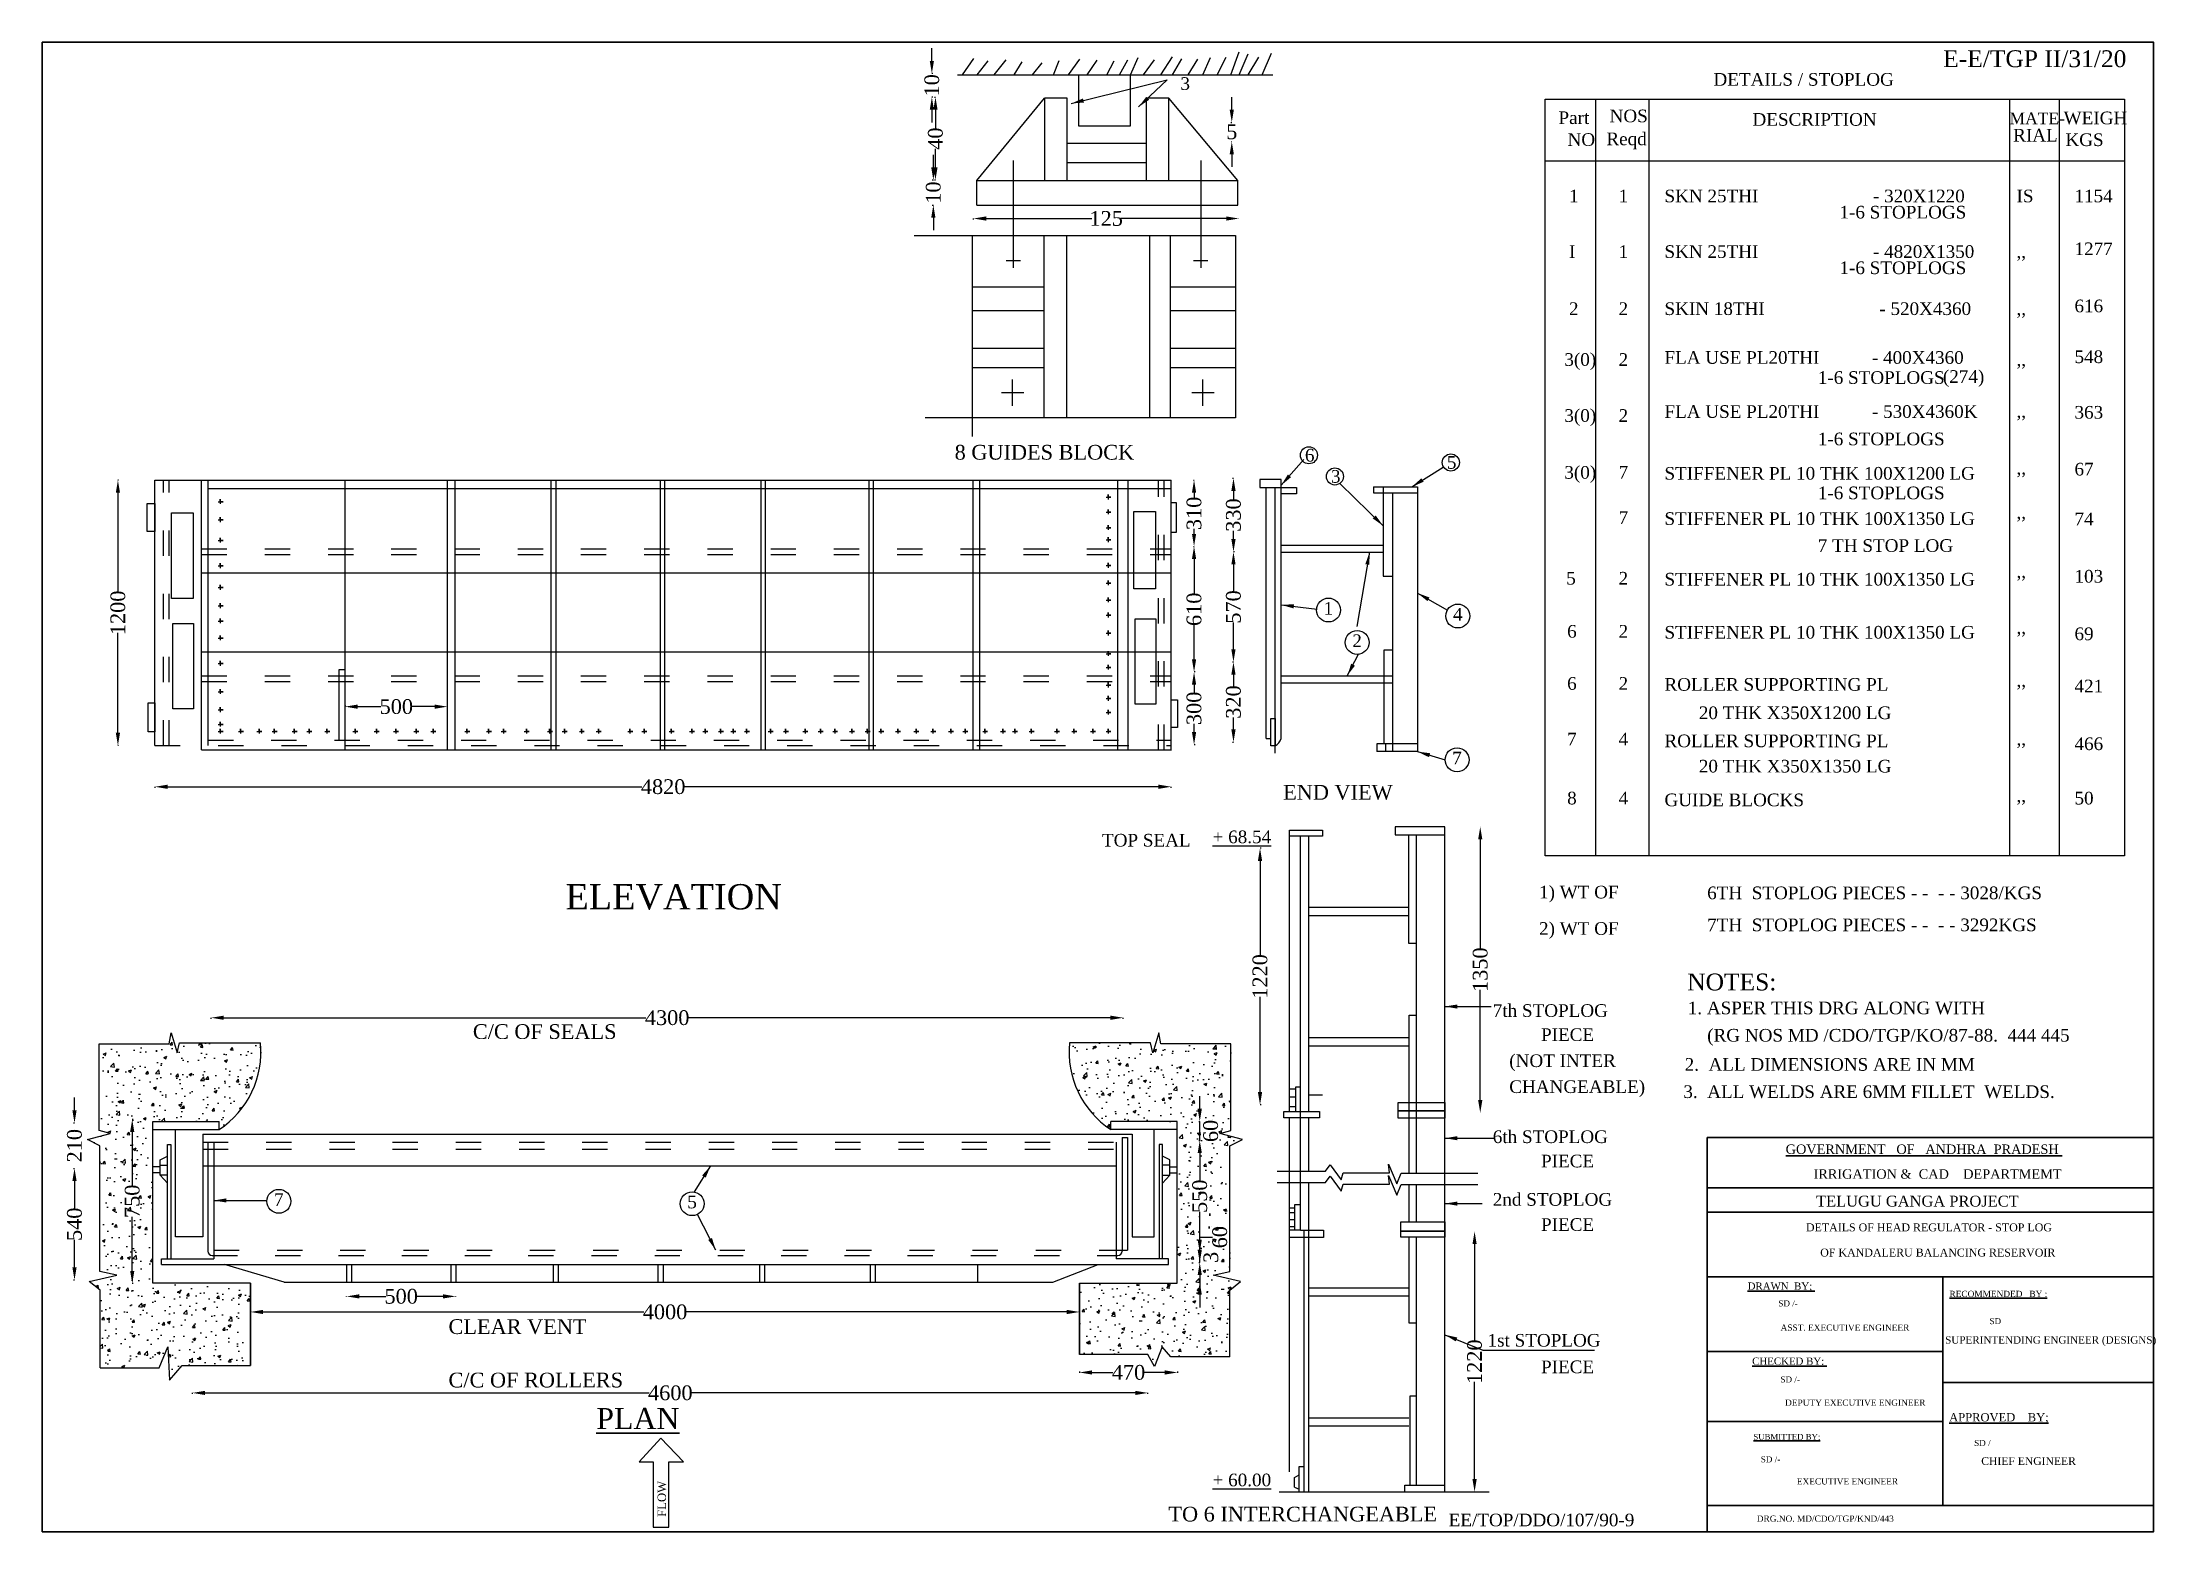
# Model space of a CAD drawing. Header units: millimetres. Extents: x 3600 to 13628, y 133 to 7200.
import ezdxf

# ---------------------------------------------------------------- set-up
doc = ezdxf.new("R2010")
doc.units = ezdxf.units.MM
doc.header["$MEASUREMENT"] = 0
doc.linetypes.add('ACAD_ISO03W100', pattern=[30, 12, -18])
for name, color, linetype in [('DIM', 5, 'Continuous'), ('DO LINE', 3, 'Continuous'), ('DWG.LINE', 10, 'Continuous'), ('HATCH', 2, 'Continuous'), ('RAILING', 4, 'Continuous'), ('TEXT', 7, 'Continuous')]:
    doc.layers.add(name, color=color, linetype=linetype)
doc.layers.add('TITLE', color=7, linetype='Continuous', lineweight=30)
doc.styles.get("Standard").update_dxf_attribs({"font": 'times.ttf', "height": 70})
doc.dimstyles.get("Standard").update_dxf_attribs({"dimtxt": 70, "dimasz": 60, "dimexe": 0.18, "dimexo": 0.0625, "dimgap": 0.09, "dimtad": 0, "dimtih": 1, "dimtoh": 1, "dimdec": 0, "dimzin": 0, "dimdsep": 46, "dimtxsty": 'Standard', "dimcen": 300, "dimclrd": 5, "dimclre": 5, "dimclrt": 4, "dimadec": 0, "dimazin": 0, "dimtfac": 1, "dimtdec": 0, "dimtofl": 0, "dimtmove": 0, "dimatfit": 3, "dimfxl": 0, "dimtolj": 1, "dimtzin": 0, "dimarcsym": 0})

msp = doc.modelspace()

# ---------------------------------------------------------------- texts
at = {"layer": 'TEXT', "ltscale": 0.2}
for s, height, p in [('E-E/TGP II/31/20', 80, (12619.5, 7082.2)), ('3', 60, (9000.4, 6974.4)), ('DETAILS / STOPLOG', 60, (11529.4, 6994.2)), ('Part', 60, (10794.2, 6812.5)), ('NOS', 60, (11036.6, 6820.8)), ('DESCRIPTION', 60, (11714.6, 6804.3)), ('MATE-', 55, (12934.2, 6811.7)), ('WEIGH', 60, (13190.8, 6811.3)), ('NO', 60, (10837.1, 6708.7)), ('Reqd', 60, (11021.4, 6712)), ('RIAL', 60, (12951.3, 6729.3)), ('KGS', 60, (13199.4, 6707.9)), ('1', 60, (10844, 6441)), ('1', 60, (11079.4, 6441)), ('SKN 25THI                        - 320X1220', 60, (11297, 6441)), ('1-6 STOPLOGS', 60, (12127.3, 6364.2)), ('IS', 60, (12967.4, 6441)), ('1154', 60, (13242.5, 6441)), ('I', 60, (10844, 6177.2)), ('1', 60, (11079.4, 6177.2)), ('SKN 25THI                        - 4820X1350', 60, (11297, 6177.2)), ('1277', 60, (13242.5, 6190.2)), ('1-6 STOPLOGS', 60, (12127.3, 6100.4)), (',,', 60, (12967.4, 6177.2)), ('2', 60, (10844, 5906.3)), ('2', 60, (11079.4, 5906.3)), ('SKIN 18THI                        - 520X4360', 60, (11297, 5906.3)), ('616', 60, (13242.5, 5919.4)), (',,', 60, (12967.4, 5906.3)), ('3(0)', 60, (10822, 5665.1)), ('2', 60, (11079.4, 5665.1)), ('FLA USE PL20THI           - 400X4360', 60, (11297, 5674.7)), ('548', 60, (13242.5, 5678.2)), ('1-6 STOPLOGS', 60, (12024.6, 5579.6)), ('(274)', 60, (12618.1, 5584.4)), (',,', 60, (12967.4, 5665.1)), ('3(0)', 60, (10822, 5399.4)), ('2', 60, (11079.4, 5399.4)), ('FLA USE PL20THI           - 530X4360K', 60, (11297, 5418.2)), (',,', 60, (12967.4, 5419.9)), ('363', 60, (13242.5, 5414.7)), ('1-6 STOPLOGS', 60, (12024.6, 5288.3)), ('8 GUIDES BLOCK', 70, (7929, 5220)), ('6', 60, (9591.2, 5211.1)), ('5', 60, (10264.5, 5176.8)), ('3', 60, (9714.4, 5110.6)), ('3(0)', 60, (10822, 5129.6)), ('7', 60, (11079.4, 5129.6)), ('STIFFENER PL 10 THK 100X1200 LG', 60, (11297, 5125.1)), (',,', 60, (12967.4, 5150.1)), ('67', 60, (13242.5, 5144.9)), ('1-6 STOPLOGS', 60, (12024.6, 5032.3)), ('7', 60, (11079.4, 4915)), ('STIFFENER PL 10 THK 100X1350 LG', 60, (11297, 4910.4)), (',,', 60, (12967.4, 4940)), ('74', 60, (13242.5, 4908.7)), ('7 TH STOP LOG', 60, (12024.6, 4782.5)), ('5', 60, (10831, 4627.3)), ('2', 60, (11079.4, 4627.3)), ('STIFFENER PL 10 THK 100X1350 LG', 60, (11297, 4622.8)), (',,', 60, (12967.4, 4659.6)), ('103', 60, (13242.5, 4636.7)), ('1', 60, (9679.8, 4484.6)), ('4', 60, (10293.4, 4456.2)), ('6', 60, (10835.2, 4375.5)), ('2', 60, (11079.4, 4375.5)), ('STIFFENER PL 10 THK 100X1350 LG', 60, (11297, 4370.9)), ('69', 60, (13242.5, 4363.7)), ('2', 60, (9816, 4330.8)), (',,', 60, (12967.4, 4394)), ('6', 60, (10835.2, 4128.2)), ('2', 60, (11079.4, 4128.2)), ('ROLLER SUPPORTING PL', 60, (11297, 4123.6)), (',,', 60, (12967.4, 4142.7)), ('421', 60, (13242.5, 4115.8)), ('20 THK X350X1200 LG', 60, (11460.1, 3989)), ('7', 60, (10835.2, 3864.3)), ('4', 60, (11079.4, 3864.3)), ('ROLLER SUPPORTING PL ', 60, (11297, 3855.7)), ('7', 60, (10290, 3774.1)), (',,', 60, (12967.4, 3865.3)), ('466', 60, (13242.5, 3842.1)), ('20 THK X350X1350 LG', 60, (11460.1, 3735.7)), ('END VIEW', 70, (9487.8, 3606.6)), ('8', 60, (10835.2, 3584.2)), ('4', 60, (11079.4, 3584.2)), ('GUIDE BLOCKS', 60, (11297, 3575.7)), ('50', 60, (13242.5, 3584)), (',,', 60, (12967.4, 3596.2)), ('TOP SEAL', 60, (8628.2, 3384.4)), ('%%U+ 68.54', 60, (9153.1, 3400.3)), ('1) WT OF', 60, (10701.8, 3138.2)), ('6TH  STOPLOG PIECES - -  - - 3028/KGS', 60, (11499.7, 3134.6)), ('2) WT OF', 60, (10701.8, 2965.5)), ('7TH  STOPLOG PIECES - -  - - 3292KGS', 60, (11499.7, 2982.7)), ('NOTES:', 80, (11405, 2701.7)), ('7th STOPLOG', 60, (10482.4, 2576.2)), ('1. ASPER THIS DRG ALONG WITH', 60, (11407.5, 2588.6)), ('C/C OF SEALS ', 70, (5643.2, 2471.5)), ('PIECE', 60, (10711.3, 2461.9)), ('(RG NOS MD /CDO/TGP/KO/87-88.  444 445', 60, (11499.7, 2458.9)), ('(NOT INTER', 60, (10560.6, 2338.2)), ('2.  ALL DIMENSIONS ARE IN MM', 60, (11392.8, 2320.5)), ('CHANGEABLE)', 60, (10560.6, 2215)), ('3.  ALL WELDS ARE 6MM FILLET  WELDS.', 60, (11386.6, 2191.3)), ('6th STOPLOG', 60, (10482.4, 1977.6)), ('PIECE', 60, (10711.3, 1862.2)), ('7', 60, (4699.8, 1679.2)), ('5', 60, (6660.6, 1667.8)), ('2nd STOPLOG', 60, (10482.4, 1680.1)), ('PIECE', 60, (10711.3, 1560.9)), ('CLEAR VENT', 70, (5527.5, 1071.6)), ('1st STOPLOG', 60, (10457.6, 1011.7)), ('PIECE', 60, (10711.3, 885.7)), ('C/C OF ROLLERS ', 70, (5527.5, 818)), ('%%U+ 60.00', 60, (9153.1, 349)), ('TO 6 INTERCHANGEABLE', 70, (8943.4, 182)), ('EE/TOP/DDO/107/90-9', 60, (10273, 159.1))]:
    msp.add_text(s, height=height, dxfattribs=at).set_placement(p)
msp.add_text('FLOW', height=40, rotation=90, dxfattribs=at).set_placement((6559.4, 203.7))
at = {"layer": 'TITLE', "ltscale": 0.2}
for s, height, p in [('ELEVATION', 120, (6082.3, 3086.2)), ('%%UPLAN', 100, (6228.7, 620.5))]:
    msp.add_text(s, height=height, dxfattribs=at).set_placement(p)
at = {"layer": 'TITLE', "lineweight": 30}
for s, height, p in [('%%UGOVERNMENT   OF   ANDHRA  PRADESH ', 44.877, (11872.1, 1925.9)), ('IRRIGATION &  CAD    DEPARTMEMT ', 44.877, (12004.5, 1808.2)), ('TELUGU GANGA PROJECT', 51.625, (12016.2, 1676.1)), ('DETAILS OF HEAD REGULATOR - STOP LOG', 37.5, (11968.1, 1558.7)), ('OF KANDALERU BALANCING RESERVOIR', 37.5, (12036, 1439.1)), ('%%UDRAWN  BY; ', 34.089, (11691.7, 1281.8)), ('SD /-', 28.56, (11837.4, 1202.4)), ('%%URECOMMENDED   BY :', 29.254, (12649.4, 1247.4)), ('ASST. EXECUTIVE ENGINEER', 29.295, (11848, 1087.3)), ('SD ', 28.56, (12839.2, 1118.3)), ('SUPERINTENDING ENGINEER (DESIGNS)', 34.905, (12628.6, 1026)), ('%%UCHECKED BY: ', 34.089, (11713.1, 925.7)), ('SD /-', 28.56, (11847.3, 841.8)), ('DEPUTY EXECUTIVE ENGINEER', 29.295, (11869.4, 731.1)), ('%%UAPPROVED    BY;', 39.333, (12647.8, 656.8)), ('%%USUBMITTED BY;', 27.533, (11718.7, 569.9)), ('SD /', 28.56, (12766.4, 539.9)), ('SD /-', 28.56, (11753.9, 462.6)), ('CHIEF ENGINEER', 36.521, (12800.1, 450.4)), ('EXECUTIVE ENGINEER', 29.295, (11925, 357.6)), ('DRG.NO. MD/CDO/TGP/KND/443', 29.295, (11735.1, 180.9))]:
    msp.add_text(s, height=height, dxfattribs=at).set_placement(p)

# ---------------------------------------------------------------- blocks, each defined once
blk = doc.blocks.new('*D2')
at = {"layer": 'Defpoints', "color": 0, "ltscale": 0.2}
for p in [(3959, 5123), (3962, 5123), (3962, 3864)]:
    blk.add_point(p, dxfattribs=at)
at = {"layer": 'DIM', "color": 5, "lineweight": -2, "ltscale": 0.2}
for p, q in [((3962, 5123), (3959, 5123)), ((3959, 5063), (3959, 4589)), ((3959, 3924), (3959, 4398)), ((3962, 3864), (3959, 3864))]:
    blk.add_line(p, q, dxfattribs=at)
at = {"layer": 'DIM', "color": 5, "ltscale": 0.2}
for points in [[(3949, 5063), (3969, 5063), (3959, 5123)], [(3949, 3924), (3969, 3924), (3959, 3864)]]:
    blk.add_solid(points, dxfattribs=at)
at = {"layer": 'DIM', "color": 4, "ltscale": 0.2, "insert": (3959, 4493), "char_height": 70, "attachment_point": 5, "rotation": 90}
blk.add_mtext('\\A1;1200', dxfattribs=at)
blk = doc.blocks.new('*D3')
at = {"layer": 'Defpoints', "color": 0, "ltscale": 0.2}
for p in [(5037, 4057), (5522, 4057), (5522, 4048)]:
    blk.add_point(p, dxfattribs=at)
at = {"layer": 'DIM', "color": 5, "lineweight": -2, "ltscale": 0.2}
for p, q in [((5037, 4053), (5037, 4048)), ((5097, 4048), (5206, 4048)), ((5462, 4048), (5353, 4048)), ((5522, 4053), (5522, 4048))]:
    blk.add_line(p, q, dxfattribs=at)
at = {"layer": 'DIM', "color": 5, "ltscale": 0.2}
for points in [[(5097, 4058), (5097, 4038), (5037, 4048)], [(5462, 4058), (5462, 4038), (5522, 4048)]]:
    blk.add_solid(points, dxfattribs=at)
at = {"layer": 'DIM', "color": 4, "ltscale": 0.2, "insert": (5280, 4048), "char_height": 70, "attachment_point": 5}
blk.add_mtext('\\A1;500', dxfattribs=at)
blk = doc.blocks.new('*D4')
at = {"layer": 'Defpoints', "color": 0, "ltscale": 0.2}
for p in [(4135, 3658), (8956, 3668), (8956, 3658)]:
    blk.add_point(p, dxfattribs=at)
at = {"layer": 'DIM', "color": 5, "lineweight": -2, "ltscale": 0.2}
for p, q in [((4135, 3663), (4135, 3668)), ((4195, 3668), (6445, 3668)), ((8896, 3668), (6647, 3668)), ((8956, 3663), (8956, 3668))]:
    blk.add_line(p, q, dxfattribs=at)
at = {"layer": 'DIM', "color": 5, "ltscale": 0.2}
for points in [[(4195, 3678), (4195, 3658), (4135, 3668)], [(8896, 3678), (8896, 3658), (8956, 3668)]]:
    blk.add_solid(points, dxfattribs=at)
at = {"layer": 'DIM', "color": 4, "ltscale": 0.2, "insert": (6546, 3668), "char_height": 70, "attachment_point": 5}
blk.add_mtext('\\A1;4820', dxfattribs=at)
blk = doc.blocks.new('*D5')
at = {"layer": 'Defpoints', "color": 0, "ltscale": 0.2}
for p in [(9062, 5123), (9062, 4808), (9065, 4808)]:
    blk.add_point(p, dxfattribs=at)
at = {"layer": 'DIM', "color": 5, "lineweight": -2, "ltscale": 0.2}
for p, q in [((9062, 5123), (9065, 5123)), ((9065, 5063), (9065, 5039)), ((9065, 4868), (9065, 4892)), ((9062, 4808), (9065, 4808))]:
    blk.add_line(p, q, dxfattribs=at)
at = {"layer": 'DIM', "color": 5, "ltscale": 0.2}
for points in [[(9055, 5063), (9075, 5063), (9065, 5123)], [(9055, 4868), (9075, 4868), (9065, 4808)]]:
    blk.add_solid(points, dxfattribs=at)
at = {"layer": 'DIM', "color": 4, "ltscale": 0.2, "insert": (9065, 4965), "char_height": 70, "attachment_point": 5, "rotation": 90}
blk.add_mtext('\\A1;310', dxfattribs=at)
blk = doc.blocks.new('*D6')
at = {"layer": 'Defpoints', "color": 0, "ltscale": 0.2}
for p in [(9062, 4808), (9065, 4213), (9084, 4213)]:
    blk.add_point(p, dxfattribs=at)
at = {"layer": 'DIM', "color": 5, "lineweight": -2, "ltscale": 0.2}
for p, q in [((9062, 4808), (9065, 4808)), ((9065, 4748), (9065, 4584)), ((9065, 4273), (9065, 4437)), ((9070, 4213), (9065, 4213))]:
    blk.add_line(p, q, dxfattribs=at)
at = {"layer": 'DIM', "color": 5, "ltscale": 0.2}
for points in [[(9055, 4748), (9075, 4748), (9065, 4808)], [(9055, 4273), (9075, 4273), (9065, 4213)]]:
    blk.add_solid(points, dxfattribs=at)
at = {"layer": 'DIM', "color": 4, "ltscale": 0.2, "insert": (9065, 4510), "char_height": 70, "attachment_point": 5, "rotation": 90}
blk.add_mtext('\\A1;610', dxfattribs=at)
blk = doc.blocks.new('*D7')
at = {"layer": 'Defpoints', "color": 0, "ltscale": 0.2}
for p in [(9084, 4213), (9065, 3867), (9089, 3867)]:
    blk.add_point(p, dxfattribs=at)
at = {"layer": 'DIM', "color": 5, "lineweight": -2, "ltscale": 0.2}
for p, q in [((9070, 4213), (9065, 4213)), ((9065, 4153), (9065, 4114)), ((9065, 3927), (9065, 3967)), ((9070, 3867), (9065, 3867))]:
    blk.add_line(p, q, dxfattribs=at)
at = {"layer": 'DIM', "color": 5, "ltscale": 0.2}
for points in [[(9055, 4153), (9075, 4153), (9065, 4213)], [(9055, 3927), (9075, 3927), (9065, 3867)]]:
    blk.add_solid(points, dxfattribs=at)
at = {"layer": 'DIM', "color": 4, "ltscale": 0.2, "insert": (9065, 4040), "char_height": 70, "attachment_point": 5, "rotation": 90}
blk.add_mtext('\\A1;300', dxfattribs=at)
blk = doc.blocks.new('*D8')
at = {"layer": 'Defpoints', "color": 0, "ltscale": 0.2}
for p in [(9243, 4260), (9252, 4260), (9243, 3880)]:
    blk.add_point(p, dxfattribs=at)
at = {"layer": 'DIM', "color": 5, "lineweight": -2, "ltscale": 0.2}
for p, q in [((9247, 4260), (9252, 4260)), ((9252, 4200), (9252, 4144)), ((9252, 3940), (9252, 3996)), ((9247, 3880), (9252, 3880))]:
    blk.add_line(p, q, dxfattribs=at)
at = {"layer": 'DIM', "color": 5, "ltscale": 0.2}
for points in [[(9242, 4200), (9262, 4200), (9252, 4260)], [(9242, 3940), (9262, 3940), (9252, 3880)]]:
    blk.add_solid(points, dxfattribs=at)
at = {"layer": 'DIM', "color": 4, "ltscale": 0.2, "insert": (9252, 4070), "char_height": 70, "attachment_point": 5, "rotation": 90}
blk.add_mtext('\\A1;320', dxfattribs=at)
blk = doc.blocks.new('*D9')
at = {"layer": 'Defpoints', "color": 0, "ltscale": 0.2}
for p in [(9252, 4783), (9258, 4783), (9243, 4260)]:
    blk.add_point(p, dxfattribs=at)
at = {"layer": 'DIM', "color": 5, "lineweight": -2, "ltscale": 0.2}
for p, q in [((9257, 4783), (9252, 4783)), ((9252, 4723), (9252, 4595)), ((9252, 4320), (9252, 4448)), ((9247, 4260), (9252, 4260))]:
    blk.add_line(p, q, dxfattribs=at)
at = {"layer": 'DIM', "color": 5, "ltscale": 0.2}
for points in [[(9242, 4723), (9262, 4723), (9252, 4783)], [(9242, 4320), (9262, 4320), (9252, 4260)]]:
    blk.add_solid(points, dxfattribs=at)
at = {"layer": 'DIM', "color": 4, "ltscale": 0.2, "insert": (9252, 4521), "char_height": 70, "attachment_point": 5, "rotation": 90}
blk.add_mtext('\\A1;570', dxfattribs=at)
blk = doc.blocks.new('*D10')
at = {"layer": 'Defpoints', "color": 0, "ltscale": 0.2}
for p in [(9234, 5132), (9252, 5132), (9258, 4783)]:
    blk.add_point(p, dxfattribs=at)
at = {"layer": 'DIM', "color": 5, "lineweight": -2, "ltscale": 0.2}
for p, q in [((9247, 5132), (9252, 5132)), ((9252, 5072), (9252, 5031)), ((9252, 4843), (9252, 4883)), ((9257, 4783), (9252, 4783))]:
    blk.add_line(p, q, dxfattribs=at)
at = {"layer": 'DIM', "color": 5, "ltscale": 0.2}
for points in [[(9242, 5072), (9262, 5072), (9252, 5132)], [(9242, 4843), (9262, 4843), (9252, 4783)]]:
    blk.add_solid(points, dxfattribs=at)
at = {"layer": 'DIM', "color": 4, "ltscale": 0.2, "insert": (9252, 4957), "char_height": 70, "attachment_point": 5, "rotation": 90}
blk.add_mtext('\\A1;330', dxfattribs=at)
blk = doc.blocks.new('*D11')
at = {"layer": 'Defpoints', "color": 0, "ltscale": 0.2}
for p in [(7821, 6547), (7828, 6547), (7821, 6428)]:
    blk.add_point(p, dxfattribs=at)
at = {"layer": 'DIM', "color": 5, "lineweight": -2, "ltscale": 0.2}
for p, q in [((7828, 6607), (7828, 6667)), ((7823, 6547), (7828, 6547)), ((7823, 6428), (7828, 6428)), ((7828, 6368), (7828, 6308))]:
    blk.add_line(p, q, dxfattribs=at)
at = {"layer": 'DIM', "color": 5, "ltscale": 0.2}
for points in [[(7818, 6607), (7838, 6607), (7828, 6547)], [(7818, 6368), (7838, 6368), (7828, 6428)]]:
    blk.add_solid(points, dxfattribs=at)
at = {"layer": 'DIM', "color": 4, "ltscale": 0.2, "insert": (7828, 6487), "char_height": 70, "attachment_point": 5, "rotation": 90}
blk.add_mtext('\\A1;10', dxfattribs=at)
blk = doc.blocks.new('*D12')
at = {"layer": 'Defpoints', "color": 0, "ltscale": 0.2}
for p in [(7828, 6940), (7838, 6940), (7828, 6547)]:
    blk.add_point(p, dxfattribs=at)
at = {"layer": 'DIM', "color": 5, "lineweight": -2, "ltscale": 0.2}
for p, q in [((7833, 6940), (7838, 6940)), ((7838, 6880), (7838, 6792)), ((7838, 6607), (7838, 6694)), ((7833, 6547), (7838, 6547))]:
    blk.add_line(p, q, dxfattribs=at)
at = {"layer": 'DIM', "color": 5, "ltscale": 0.2}
for points in [[(7828, 6880), (7848, 6880), (7838, 6940)], [(7828, 6607), (7848, 6607), (7838, 6547)]]:
    blk.add_solid(points, dxfattribs=at)
at = {"layer": 'DIM', "color": 4, "ltscale": 0.2, "insert": (7838, 6743), "char_height": 70, "attachment_point": 5, "rotation": 90}
blk.add_mtext('\\A1;40', dxfattribs=at)
blk = doc.blocks.new('*D13')
at = {"layer": 'Defpoints', "color": 0, "ltscale": 0.2}
for p in [(7821, 7052), (7838, 7052), (7838, 6940)]:
    blk.add_point(p, dxfattribs=at)
at = {"layer": 'DIM', "color": 5, "lineweight": -2, "ltscale": 0.2}
for p, q in [((7821, 7112), (7821, 7172)), ((7826, 7052), (7821, 7052)), ((7826, 6940), (7821, 6940)), ((7821, 6880), (7821, 6820))]:
    blk.add_line(p, q, dxfattribs=at)
at = {"layer": 'DIM', "color": 5, "ltscale": 0.2}
for points in [[(7811, 7112), (7831, 7112), (7821, 7052)], [(7811, 6880), (7831, 6880), (7821, 6940)]]:
    blk.add_solid(points, dxfattribs=at)
at = {"layer": 'DIM', "color": 4, "ltscale": 0.2, "insert": (7821, 6996), "char_height": 70, "attachment_point": 5, "rotation": 90}
blk.add_mtext('\\A1;10', dxfattribs=at)
blk = doc.blocks.new('*D14')
at = {"layer": 'Defpoints', "color": 0, "ltscale": 0.2}
for p in [(9239, 6820), (9244, 6820), (9243, 6729)]:
    blk.add_point(p, dxfattribs=at)
at = {"layer": 'DIM', "color": 5, "lineweight": -2, "ltscale": 0.2}
for p, q in [((9244, 6880), (9244, 6940)), ((9239, 6820), (9245, 6820)), ((9243, 6729), (9245, 6729)), ((9244, 6669), (9244, 6609))]:
    blk.add_line(p, q, dxfattribs=at)
at = {"layer": 'DIM', "color": 5, "ltscale": 0.2}
for points in [[(9234, 6880), (9254, 6880), (9244, 6820)], [(9234, 6669), (9254, 6669), (9244, 6729)]]:
    blk.add_solid(points, dxfattribs=at)
at = {"layer": 'DIM', "color": 4, "ltscale": 0.2, "insert": (9244, 6775), "char_height": 70, "attachment_point": 5}
blk.add_mtext('\\A1;5', dxfattribs=at)
blk = doc.blocks.new('*D15')
at = {"layer": 'Defpoints', "color": 0, "ltscale": 0.2}
for p in [(8019, 6350), (9278, 6364), (9278, 6364)]:
    blk.add_point(p, dxfattribs=at)
at = {"layer": 'DIM', "color": 5, "lineweight": -2, "ltscale": 0.2}
for p, q in [((8019, 6359), (8019, 6364)), ((8079, 6364), (8580, 6364)), ((9218, 6364), (8717, 6364)), ((9278, 6364), (9278, 6364))]:
    blk.add_line(p, q, dxfattribs=at)
at = {"layer": 'DIM', "color": 5, "ltscale": 0.2}
for points in [[(8079, 6374), (8079, 6354), (8019, 6364)], [(9218, 6374), (9218, 6354), (9278, 6364)]]:
    blk.add_solid(points, dxfattribs=at)
at = {"layer": 'DIM', "color": 4, "ltscale": 0.2, "insert": (8648, 6364), "char_height": 70, "attachment_point": 5}
blk.add_mtext('\\A1;125', dxfattribs=at)
blk = doc.blocks.new('*D16')
at = {"layer": 'Defpoints', "color": 0, "ltscale": 0.2}
for p in [(4401, 2553), (8728, 2572), (8728, 2553)]:
    blk.add_point(p, dxfattribs=at)
at = {"layer": 'DIM', "color": 5, "lineweight": -2, "ltscale": 0.2}
for p, q in [((4401, 2567), (4401, 2572)), ((4461, 2572), (6464, 2572)), ((8668, 2572), (6665, 2572)), ((8728, 2567), (8728, 2572))]:
    blk.add_line(p, q, dxfattribs=at)
at = {"layer": 'DIM', "color": 5, "ltscale": 0.2}
for points in [[(4461, 2582), (4461, 2562), (4401, 2572)], [(8668, 2582), (8668, 2562), (8728, 2572)]]:
    blk.add_solid(points, dxfattribs=at)
at = {"layer": 'DIM', "color": 4, "ltscale": 0.2, "insert": (6565, 2572), "char_height": 70, "attachment_point": 5}
blk.add_mtext('\\A1;4300', dxfattribs=at)
blk = doc.blocks.new('*D17')
at = {"layer": 'Defpoints', "color": 0, "ltscale": 0.2}
for p in [(3743, 1857), (3753, 1857), (3743, 1328)]:
    blk.add_point(p, dxfattribs=at)
at = {"layer": 'DIM', "color": 5, "lineweight": -2, "ltscale": 0.2}
for p, q in [((3748, 1857), (3753, 1857)), ((3753, 1797), (3753, 1666)), ((3753, 1388), (3753, 1519)), ((3748, 1328), (3753, 1328))]:
    blk.add_line(p, q, dxfattribs=at)
at = {"layer": 'DIM', "color": 5, "ltscale": 0.2}
for points in [[(3743, 1797), (3763, 1797), (3753, 1857)], [(3743, 1388), (3763, 1388), (3753, 1328)]]:
    blk.add_solid(points, dxfattribs=at)
at = {"layer": 'DIM', "color": 4, "ltscale": 0.2, "insert": (3753, 1592), "char_height": 70, "attachment_point": 5, "rotation": 90}
blk.add_mtext('\\A1;540', dxfattribs=at)
blk = doc.blocks.new('*D18')
at = {"layer": 'Defpoints', "color": 0, "ltscale": 0.2}
for p in [(3749, 2073), (3753, 2073), (3743, 1857)]:
    blk.add_point(p, dxfattribs=at)
at = {"layer": 'DIM', "color": 5, "lineweight": -2, "ltscale": 0.2}
for p, q in [((3753, 2133), (3753, 2193)), ((3749, 2073), (3753, 2073)), ((3748, 1857), (3753, 1857)), ((3753, 1797), (3753, 1737))]:
    blk.add_line(p, q, dxfattribs=at)
at = {"layer": 'DIM', "color": 5, "ltscale": 0.2}
for points in [[(3743, 2133), (3763, 2133), (3753, 2073)], [(3743, 1797), (3763, 1797), (3753, 1857)]]:
    blk.add_solid(points, dxfattribs=at)
at = {"layer": 'DIM', "color": 4, "ltscale": 0.2, "insert": (3753, 1965), "char_height": 70, "attachment_point": 5, "rotation": 90}
blk.add_mtext('\\A1;210', dxfattribs=at)
blk = doc.blocks.new('*D19')
at = {"layer": 'Defpoints', "color": 0, "ltscale": 0.2}
for p in [(4027, 2090), (4065, 2090), (4065, 1311)]:
    blk.add_point(p, dxfattribs=at)
at = {"layer": 'DIM', "color": 5, "lineweight": -2, "ltscale": 0.2}
for p, q in [((4032, 2090), (4027, 2090)), ((4027, 2030), (4027, 1774)), ((4027, 1371), (4027, 1627)), ((4032, 1311), (4027, 1311))]:
    blk.add_line(p, q, dxfattribs=at)
at = {"layer": 'DIM', "color": 5, "ltscale": 0.2}
for points in [[(4017, 2030), (4037, 2030), (4027, 2090)], [(4017, 1371), (4037, 1371), (4027, 1311)]]:
    blk.add_solid(points, dxfattribs=at)
at = {"layer": 'DIM', "color": 4, "ltscale": 0.2, "insert": (4027, 1701), "char_height": 70, "attachment_point": 5, "rotation": 90}
blk.add_mtext('\\A1;750', dxfattribs=at)
blk = doc.blocks.new('*D20')
at = {"layer": 'Defpoints', "color": 0, "ltscale": 0.2}
for p in [(5044, 1247), (5562, 1250), (5562, 1247)]:
    blk.add_point(p, dxfattribs=at)
at = {"layer": 'DIM', "color": 5, "lineweight": -2, "ltscale": 0.2}
for p, q in [((5044, 1248), (5044, 1250)), ((5104, 1250), (5230, 1250)), ((5502, 1250), (5376, 1250)), ((5562, 1248), (5562, 1250))]:
    blk.add_line(p, q, dxfattribs=at)
at = {"layer": 'DIM', "color": 5, "ltscale": 0.2}
for points in [[(5104, 1260), (5104, 1240), (5044, 1250)], [(5502, 1260), (5502, 1240), (5562, 1250)]]:
    blk.add_solid(points, dxfattribs=at)
at = {"layer": 'DIM', "color": 4, "ltscale": 0.2, "insert": (5303, 1250), "char_height": 70, "attachment_point": 5}
blk.add_mtext('\\A1;500', dxfattribs=at)
blk = doc.blocks.new('*D21')
at = {"layer": 'Defpoints', "color": 0, "ltscale": 0.2}
for p in [(4588, 1156), (8521, 1176), (8521, 1156)]:
    blk.add_point(p, dxfattribs=at)
at = {"layer": 'DIM', "color": 5, "lineweight": -2, "ltscale": 0.2}
for p, q in [((4588, 1171), (4588, 1176)), ((4648, 1176), (6454, 1176)), ((8461, 1176), (6655, 1176)), ((8521, 1171), (8521, 1176))]:
    blk.add_line(p, q, dxfattribs=at)
at = {"layer": 'DIM', "color": 5, "ltscale": 0.2}
for points in [[(4648, 1186), (4648, 1166), (4588, 1176)], [(8461, 1186), (8461, 1166), (8521, 1176)]]:
    blk.add_solid(points, dxfattribs=at)
at = {"layer": 'DIM', "color": 4, "ltscale": 0.2, "insert": (6555, 1176), "char_height": 70, "attachment_point": 5}
blk.add_mtext('\\A1;4000', dxfattribs=at)
blk = doc.blocks.new('*D22')
at = {"layer": 'Defpoints', "color": 0, "ltscale": 0.2}
for p in [(4313, 756), (8846, 792), (8846, 756)]:
    blk.add_point(p, dxfattribs=at)
at = {"layer": 'DIM', "color": 5, "lineweight": -2, "ltscale": 0.2}
for p, q in [((4313, 787), (4313, 792)), ((4373, 792), (6479, 792)), ((8786, 792), (6680, 792)), ((8846, 787), (8846, 792))]:
    blk.add_line(p, q, dxfattribs=at)
at = {"layer": 'DIM', "color": 5, "ltscale": 0.2}
for points in [[(4373, 802), (4373, 782), (4313, 792)], [(8786, 802), (8786, 782), (8846, 792)]]:
    blk.add_solid(points, dxfattribs=at)
at = {"layer": 'DIM', "color": 4, "ltscale": 0.2, "insert": (6580, 792), "char_height": 70, "attachment_point": 5}
blk.add_mtext('\\A1;4600', dxfattribs=at)
blk = doc.blocks.new('*D23')
at = {"layer": 'Defpoints', "color": 0, "ltscale": 0.2}
for p in [(8521, 904), (8986, 904), (8986, 889)]:
    blk.add_point(p, dxfattribs=at)
at = {"layer": 'DIM', "color": 5, "lineweight": -2, "ltscale": 0.2}
for p, q in [((8521, 894), (8521, 888)), ((8581, 889), (8679, 889)), ((8926, 889), (8829, 889)), ((8986, 894), (8986, 888))]:
    blk.add_line(p, q, dxfattribs=at)
at = {"layer": 'DIM', "color": 5, "ltscale": 0.2}
for points in [[(8581, 899), (8581, 879), (8521, 889)], [(8926, 899), (8926, 879), (8986, 889)]]:
    blk.add_solid(points, dxfattribs=at)
at = {"layer": 'DIM', "color": 4, "ltscale": 0.2, "insert": (8754, 889), "char_height": 70, "attachment_point": 5}
blk.add_mtext('\\A1;470', dxfattribs=at)
blk = doc.blocks.new('*D24')
at = {"layer": 'Defpoints', "color": 0, "ltscale": 0.2}
for p in [(9078, 1411), (9092, 1411), (9078, 1318)]:
    blk.add_point(p, dxfattribs=at)
at = {"layer": 'DIM', "color": 5, "lineweight": -2, "ltscale": 0.2}
for p, q in [((9092, 1471), (9092, 1531)), ((9092, 1531), (9152, 1531)), ((9087, 1411), (9092, 1411)), ((9087, 1318), (9092, 1318)), ((9092, 1258), (9092, 1198))]:
    blk.add_line(p, q, dxfattribs=at)
at = {"layer": 'DIM', "color": 5, "ltscale": 0.2}
for points in [[(9082, 1471), (9102, 1471), (9092, 1411)], [(9082, 1258), (9102, 1258), (9092, 1318)]]:
    blk.add_solid(points, dxfattribs=at)
at = {"layer": 'DIM', "color": 4, "ltscale": 0.2, "insert": (9187, 1531), "char_height": 70, "attachment_point": 5, "rotation": 90}
blk.add_mtext('\\A1;60', dxfattribs=at)
blk = doc.blocks.new('*D25')
at = {"layer": 'Defpoints', "color": 0, "ltscale": 0.2}
for p in [(9035, 1459), (9078, 1411), (9092, 1459)]:
    blk.add_point(p, dxfattribs=at)
at = {"layer": 'DIM', "color": 5, "lineweight": -2, "ltscale": 0.2}
for p, q in [((9092, 1519), (9092, 1579)), ((9087, 1459), (9092, 1459)), ((9087, 1411), (9092, 1411)), ((9092, 1411), (9092, 1459)), ((9092, 1351), (9092, 1291))]:
    blk.add_line(p, q, dxfattribs=at)
at = {"layer": 'DIM', "color": 5, "ltscale": 0.2}
for points in [[(9082, 1519), (9102, 1519), (9092, 1459)], [(9082, 1351), (9102, 1351), (9092, 1411)]]:
    blk.add_solid(points, dxfattribs=at)
at = {"layer": 'DIM', "color": 4, "ltscale": 0.2, "insert": (9145, 1435), "char_height": 70, "attachment_point": 5, "rotation": 90}
blk.add_mtext('\\A1;3', dxfattribs=at)
blk = doc.blocks.new('*D26')
at = {"layer": 'Defpoints', "color": 0, "ltscale": 0.2}
for p in [(9034, 1990), (9092, 1990), (9035, 1459)]:
    blk.add_point(p, dxfattribs=at)
at = {"layer": 'DIM', "color": 5, "lineweight": -2, "ltscale": 0.2}
for p, q in [((9087, 1990), (9092, 1990)), ((9092, 1930), (9092, 1798)), ((9092, 1519), (9092, 1651)), ((9087, 1459), (9092, 1459))]:
    blk.add_line(p, q, dxfattribs=at)
at = {"layer": 'DIM', "color": 5, "ltscale": 0.2}
for points in [[(9082, 1930), (9102, 1930), (9092, 1990)], [(9082, 1519), (9102, 1519), (9092, 1459)]]:
    blk.add_solid(points, dxfattribs=at)
at = {"layer": 'DIM', "color": 4, "ltscale": 0.2, "insert": (9092, 1725), "char_height": 70, "attachment_point": 5, "rotation": 90}
blk.add_mtext('\\A1;550', dxfattribs=at)
blk = doc.blocks.new('*D27')
at = {"layer": 'Defpoints', "color": 0, "ltscale": 0.2}
for p in [(9045, 2080), (9092, 2080), (9034, 1990)]:
    blk.add_point(p, dxfattribs=at)
at = {"layer": 'DIM', "color": 5, "lineweight": -2, "ltscale": 0.2}
for p, q in [((9092, 2140), (9092, 2200)), ((9087, 2080), (9092, 2080)), ((9092, 1990), (9092, 2080)), ((9087, 1990), (9092, 1990)), ((9092, 1930), (9092, 1870))]:
    blk.add_line(p, q, dxfattribs=at)
at = {"layer": 'DIM', "color": 5, "ltscale": 0.2}
for points in [[(9082, 2140), (9102, 2140), (9092, 2080)], [(9082, 1930), (9102, 1930), (9092, 1990)]]:
    blk.add_solid(points, dxfattribs=at)
at = {"layer": 'DIM', "color": 4, "ltscale": 0.2, "insert": (9144, 2035), "char_height": 70, "attachment_point": 5, "rotation": 90}
blk.add_mtext('\\A1;60', dxfattribs=at)
blk = doc.blocks.new('*D28')
at = {"layer": 'Defpoints', "color": 0, "ltscale": 0.2}
for p in [(9378, 3376), (9384, 3376), (9384, 2159)]:
    blk.add_point(p, dxfattribs=at)
at = {"layer": 'DIM', "color": 5, "lineweight": -2, "ltscale": 0.2}
for p, q in [((9383, 3376), (9378, 3376)), ((9378, 3316), (9378, 2863)), ((9378, 2219), (9378, 2672)), ((9383, 2159), (9378, 2159))]:
    blk.add_line(p, q, dxfattribs=at)
at = {"layer": 'DIM', "color": 5, "ltscale": 0.2}
for points in [[(9368, 3316), (9388, 3316), (9378, 3376)], [(9368, 2219), (9388, 2219), (9378, 2159)]]:
    blk.add_solid(points, dxfattribs=at)
at = {"layer": 'DIM', "color": 4, "ltscale": 0.2, "insert": (9378, 2768), "char_height": 70, "attachment_point": 5, "rotation": 90}
blk.add_mtext('\\A1;1220', dxfattribs=at)
blk = doc.blocks.new('*D29')
at = {"layer": 'Defpoints', "color": 0, "ltscale": 0.2}
for p in [(10423, 3478), (10423, 3478), (10423, 2121)]:
    blk.add_point(p, dxfattribs=at)
at = {"layer": 'DIM', "color": 5, "lineweight": -2, "ltscale": 0.2}
for p, q in [((10423, 3478), (10423, 3478)), ((10423, 3418), (10423, 2895)), ((10423, 2181), (10423, 2704)), ((10423, 2121), (10423, 2121))]:
    blk.add_line(p, q, dxfattribs=at)
at = {"layer": 'DIM', "color": 5, "ltscale": 0.2}
for points in [[(10413, 3418), (10433, 3418), (10423, 3478)], [(10413, 2181), (10433, 2181), (10423, 2121)]]:
    blk.add_solid(points, dxfattribs=at)
at = {"layer": 'DIM', "color": 4, "ltscale": 0.2, "insert": (10423, 2800), "char_height": 70, "attachment_point": 5, "rotation": 90}
blk.add_mtext('\\A1;1350', dxfattribs=at)
blk = doc.blocks.new('*D30')
at = {"layer": 'Defpoints', "color": 0, "ltscale": 0.2}
for p in [(10396, 1558), (10396, 323), (10396, 323)]:
    blk.add_point(p, dxfattribs=at)
at = {"layer": 'DIM', "color": 5, "lineweight": -2, "ltscale": 0.2}
for p, q in [((10396, 1558), (10396, 1558)), ((10396, 1498), (10396, 1036)), ((10396, 383), (10396, 845)), ((10396, 323), (10396, 323))]:
    blk.add_line(p, q, dxfattribs=at)
at = {"layer": 'DIM', "color": 5, "ltscale": 0.2}
for points in [[(10386, 1498), (10406, 1498), (10396, 1558)], [(10386, 383), (10406, 383), (10396, 323)]]:
    blk.add_solid(points, dxfattribs=at)
at = {"layer": 'DIM', "color": 4, "ltscale": 0.2, "insert": (10396, 940), "char_height": 70, "attachment_point": 5, "rotation": 90}
blk.add_mtext('\\A1;1220', dxfattribs=at)

# ---------------------------------------------------------------- dimensions: what is measured, and where the dimension line sits
at = {"layer": 'DIM', "ltscale": 0.2}
for base, p1, p2, text, picture, middle in [((7821.4, 7052.1), (7838.2, 6939.6), (7838.2, 7052.1), '10', '*D13', (7821.4, 6995.9)), ((7838, 6939.6), (7828.3, 6546.7), (7828.3, 6939.6), '40', '*D12', (7838, 6743.2)), ((7828.1, 6546.7), (7821.5, 6427.9), (7821.5, 6546.7), '10', '*D11', (7828.1, 6487.3)), ((3959, 5123.2), (3961.6, 3863.7), (3961.6, 5123.2), '1200', '*D2', (3959, 4493.5)), ((9064.7, 4807.5), (9061.6, 5123.2), (9061.6, 4807.5), '310', '*D5', (9064.7, 4965.4)), ((9252, 4260.2), (9242.8, 3879.8), (9242.8, 4260.2), '320', '*D8', (9252, 4070)), ((10422.7, 3478.4), (10422.7, 2120.6), (10422.7, 3478.4), '1350', '*D29', (10422.7, 2799.5)), ((9378.2, 3376.3), (9383.7, 2158.8), (9383.7, 3376.3), '1220', '*D28', (9378.2, 2767.5)), ((10396.4, 322.5), (10396.4, 1558.4), (10396.4, 322.5), '1220', '*D30', (10396.4, 940.5))]:
    dim = msp.add_linear_dim(base=base, p1=p1, p2=p2, angle=90, text=text, dimstyle='Standard', dxfattribs=at)
    dim.commit()
    dim.dimension.update_dxf_attribs({"geometry": picture, "text_midpoint": middle, "text_rotation": 90})
dim = msp.add_linear_dim(base=(9244.4, 6820), p1=(9243.1, 6729.4), p2=(9239.2, 6820), angle=90, text='5', dimstyle='Standard', dxfattribs=at)
dim.commit()
dim.dimension.update_dxf_attribs({"geometry": '*D14', "text_midpoint": (9244.4, 6774.7)})
for base, p1, p2, text, picture, middle in [((9278.3, 6363.6), (8018.7, 6349.7), (9278.3, 6363.6), '125', '*D15', (8648.5, 6363.6)), ((5522.3, 4048.1), (5036.8, 4057.3), (5522.3, 4057.3), '500', '*D3', (5279.5, 4048.1)), ((8956.5, 3667.6), (4134.9, 3657.8), (8956.5, 3657.8), '4820', '*D4', (6545.7, 3667.6)), ((8728.5, 2571.9), (4400.7, 2552.5), (8728.5, 2552.5), '4300', '*D16', (6564.6, 2571.9)), ((5562.1, 1249.8), (5043.7, 1247.5), (5562.1, 1247.5), '500', '*D20', (5302.9, 1249.8)), ((8986, 888.5), (8521.5, 904.4), (8986, 904.4), '470', '*D23', (8753.8, 888.5)), ((8846.2, 791.5), (4312.8, 756.5), (8846.2, 756.5), '4600', '*D22', (6579.5, 791.5))]:
    dim = msp.add_linear_dim(base=base, p1=p1, p2=p2, text=text, dimstyle='Standard', dxfattribs=at)
    dim.commit()
    dim.dimension.update_dxf_attribs({"geometry": picture, "text_midpoint": middle})
for base, p1, p2, angle, text, picture, middle in [((9252, 5131.8), (9258.2, 4782.6), (9233.6, 5131.8), 90, '330', '*D10', (9252, 4957.2)), ((9064.7, 4213.4), (9061.6, 4807.5), (9084.1, 4213.4), 90, '610', '*D6', (9064.7, 4510.5)), ((9252, 4782.6), (9242.8, 4260.2), (9258.2, 4782.6), 90, '570', '*D9', (9252, 4521.4)), ((9064.7, 3867.4), (9084.1, 4213.4), (9089.2, 3867.4), 90, '300', '*D7', (9064.7, 4040.4)), ((3752.7, 2073.2), (3742.8, 1856.9), (3749.4, 2073.2), 270, '210', '*D18', (3752.7, 1965.1)), ((9091.7, 1990.1), (9035, 1459.1), (9033.8, 1990.1), 270, '550', '*D26', (9091.7, 1724.6))]:
    dim = msp.add_linear_dim(base=base, p1=p1, p2=p2, angle=angle, text=text, dimstyle='Standard', override={"dimtmove": 1}, dxfattribs=at)
    dim.commit()
    dim.dimension.update_dxf_attribs({"geometry": picture, "text_midpoint": middle, "text_rotation": 90})
for base, p1, p2, text, picture, middle in [((9091.7, 2080.1), (9033.8, 1990.1), (9044.7, 2080.1), '60', '*D27', (9143.8, 2035.1)), ((9091.7, 1459.1), (9078.4, 1410.9), (9035, 1459.1), '3', '*D25', (9144.9, 1435))]:
    dim = msp.add_linear_dim(base=base, p1=p1, p2=p2, angle=270, text=text, dimstyle='Standard', override={"dimtmove": 1}, dxfattribs=at)
    dim.commit()
    dim.dimension.update_dxf_attribs({"geometry": picture, "text_midpoint": middle, "dimtype": 160, "text_rotation": 90})
for p1, p2, distance, text, picture, middle in [((4064.6, 1311.3), (4064.6, 2089.8), 37.2, '750', '*D19', (4027.4, 1700.6)), ((3742.8, 1328.1), (3742.8, 1856.9), -9.9, '540', '*D17', (3752.7, 1592.5)), ((9078.4, 1318.1), (9078.4, 1410.9), -13.3, '60', '*D24', (9187.4, 1530.9))]:
    dim = msp.add_aligned_dim(p1=p1, p2=p2, distance=distance, text=text, dimstyle='Standard', dxfattribs=at)
    dim.commit()
    dim.dimension.update_dxf_attribs({"geometry": picture, "text_midpoint": middle, "text_rotation": 90})
dim = msp.add_linear_dim(base=(8521.5, 1175.6), p1=(4587.8, 1156.5), p2=(8521.5, 1156.5), angle=0, text='4000', dimstyle='Standard', dxfattribs=at)
dim.commit()
dim.dimension.update_dxf_attribs({"geometry": '*D21', "text_midpoint": (6554.7, 1175.6), "dimtype": 161})

# ---------------------------------------------------------------- hatches: boundary and pattern name
at = {"layer": 'HATCH', "ltscale": 0.2}
h = msp.add_hatch(dxfattribs=at)
h.set_pattern_fill('AR-CONC', color=256, scale=20, style=0)
h.paths.add_polyline_path([(4635.6, 2453.5), (4250.8, 2453.5), (4240.2, 2405), (4211.8, 2500.8), (4202.3, 2448.7), (3869.6, 2448.7), (3869.6, 2037.8), (3921.7, 2023.6), (3815.2, 1994.1), (3873.9, 1964.6), (3873.9, 1367.8), (3953.6, 1350), (3823.2, 1320.9), (3874.9, 1280.2), (3874.9, 910.9), (4154, 910.9), (4196.3, 1011.1), (4203.6, 851.8), (4264, 921.8), (4587.8, 921.8), (4587.8, 1312.9), (4125, 1312.9), (4125, 2080.1), (4439.2, 2080.1), (4439.2, 2041.4, 0.2779551)])
h.paths.add_polyline_path([(3660.7, 2018.2), (3844.8, 2018.2), (3844.8, 1912), (3660.7, 1912)], flags=9)
h.paths.add_polyline_path([(3936.2, 1753.8), (4118.7, 1753.8), (4118.7, 1647.4), (3936.2, 1647.4)], flags=24)
h = msp.add_hatch(dxfattribs=at)
h.set_pattern_fill('AR-CONC', color=256, scale=20, style=0)
h.paths.add_polyline_path([(9239.7, 2448.7), (8907, 2448.7), (8897.6, 2500.8), (8869.2, 2405), (8858.5, 2453.5), (8473.7, 2453.5, 0.2779551), (8670.1, 2041.4), (8670.1, 2080.1), (8984.3, 2080.1), (8984.3, 1312.9), (8521.5, 1312.9), (8521.5, 974.8), (8845.4, 974.8), (8877.5, 917.1), (8913, 1011.1), (8955.3, 963.9), (9234.5, 963.9), (9234.5, 1280.2), (9286.1, 1320.9), (9155.7, 1350), (9235.4, 1367.8), (9235.4, 1964.6), (9294.2, 1994.1), (9187.6, 2023.6), (9239.7, 2037.8)])
h.paths.add_polyline_path([(9026.6, 1417.6), (9156.8, 1417.6), (9156.8, 1311.4), (9026.6, 1311.4)], flags=24)
h.paths.add_polyline_path([(9107.9, 1488.1), (9181.8, 1488.1), (9181.8, 1381.9), (9107.9, 1381.9)], flags=24)
h.paths.add_polyline_path([(9001, 1777.7), (9182.4, 1777.7), (9182.4, 1671.5), (9001, 1671.5)], flags=24)
h.paths.add_polyline_path([(9026.6, 2088.2), (9156.8, 2088.2), (9156.8, 1982), (9026.6, 1982)], flags=24)

# ---------------------------------------------------------------- linework, layer by layer
at = {"layer": 'DO LINE', "linetype": 'ACAD_ISO03W100', "ltscale": 10}
for p, q in [((4405.8, 1444.7), (8703.5, 1444.7)), ((4414.2, 1469.3), (8723.5, 1469.3))]:
    msp.add_line(p, q, dxfattribs=at)
for points in [[(4176, 3863.7), (4176, 5123.2)], [(4201.7, 3863.7), (4201.7, 5123.2)], [(8895.9, 3843.1), (8895.9, 5123.2)], [(8923.3, 3843.1), (8923.3, 5123.2)], [(4356.2, 4796.4), (8957.3, 4796.4)], [(4356.2, 4769.4), (8957.3, 4769.4)], [(4356.2, 4194.4), (8957.3, 4194.4)], [(4356.2, 4167.4), (8957.3, 4167.4)], [(4134.9, 3863.7), (8957.3, 3863.7)], [(4386.9, 3888.7), (8957.3, 3888.7)], [(4362.5, 1981.8), (8695.1, 1981.8)], [(4362.5, 1948.5), (8695.1, 1948.5)]]:
    msp.add_lwpolyline(points, dxfattribs=at)
at = {"layer": 'DWG.LINE', "ltscale": 0.2}
for p, q in [((7736.4, 6283.3), (9262.4, 6283.3)), ((9262.4, 6283.3), (9262.4, 5419.1)), ((8012.3, 6039.4), (8351.6, 6039.4)), ((8951.3, 6039.4), (9262.4, 6039.4)), ((8012.3, 5928.2), (8351.6, 5928.2)), ((8951.3, 5928.2), (9262.4, 5928.2)), ((8012.3, 5749.3), (8351.6, 5749.3)), ((8951.3, 5749.3), (9262.4, 5749.3)), ((8012.3, 5657.1), (8351.6, 5657.1)), ((8951.3, 5657.1), (9262.4, 5657.1)), ((9262.4, 5419.1), (7789.8, 5419.1)), ((9916.1, 5091.1), (10125, 5091.1)), ((9916.1, 5063.1), (10125, 5063.1)), ((10125, 5091.1), (10125, 3834.5)), ((10125, 3871.8), (9932, 3871.8)), ((10125, 3834.5), (9932, 3834.5)), ((8770.9, 2020.4), (8770.9, 1532.4)), ((8876.3, 1532.4), (8876.3, 2041.4)), ((4385.8, 1981.8), (4385.8, 1464.7)), ((4414.2, 1981.8), (4414.2, 1428.5)), ((8695.1, 1981.8), (8695.1, 1428.5)), ((8723.5, 2004.5), (8723.5, 1464.7)), ((8770.9, 1532.4), (8876.3, 1532.4)), ((4165.8, 1401), (8943.6, 1401))]:
    msp.add_line(p, q, dxfattribs=at)
for points in [[(7965.8, 7046.4), (8020.5, 7123.4)], [(8763.5, 7046.4), (8799.5, 7128.8)], [(8907.6, 7046.4), (8962.2, 7131.5)], [(8962.2, 7046.4), (9007.6, 7122.1)], [(9036.9, 7046.4), (9082.3, 7120.8)], [(9107.3, 7046.4), (9142.3, 7127.5)], [(9174.3, 7046.4), (9217, 7130.1)], [(9239.6, 7046.4), (9278.3, 7155.4)], [(9278.3, 7046.4), (9322.3, 7144.8)], [(9322.3, 7046.4), (9373, 7130.1)], [(9387.7, 7046.4), (9433, 7148.8)], [(7943.3, 7046.4), (9439.5, 7046.4)], [(8035.2, 7046.4), (8088.5, 7112.8)], [(8116.5, 7046.4), (8173.9, 7116.8)], [(8211.2, 7046.4), (8249.9, 7107.4)], [(8299.2, 7046.4), (8344.6, 7103.5)], [(8397.9, 7046.4), (8424.6, 7114.1)], [(8468.8, 7046.4), (8523.5, 7119.5)], [(8516.7, 7046.4), (8516.7, 6803.3), (8763.5, 6803.3), (8763.5, 7046.4)], [(8558.1, 7046.4), (8604.8, 7115.5)], [(8651.5, 7046.4), (8686.2, 7112.8)], [(8711.5, 7046.4), (8751.5, 7116.8)], [(8824.9, 7046.4), (8876.9, 7116.8)], [(8034.8, 6544), (8355, 6934.8)], [(8463.7, 6544), (8463.7, 6934.8), (8355, 6934.8), (8355, 6544)], [(8946, 6544), (8946, 6934.8), (8837.3, 6934.8), (8837.3, 6544)], [(9272, 6544), (8946, 6934.8)], [(8463.7, 6721.2), (8837.3, 6721.2)], [(8207.3, 6640.1), (8207.3, 6130.8)], [(8463.7, 6629.8), (8837.3, 6629.8)], [(9096.5, 6640.1), (9096.5, 6130.8)], [(8034.8, 6427.9), (8034.8, 6544), (9272, 6544)], [(8034.8, 6427.9), (9272, 6427.9), (9272, 6544)], [(8012.3, 6283.3), (8012.3, 5330.5)], [(8351.6, 6283.3), (8351.6, 5419.1)], [(8460.4, 6283.3), (8460.4, 5419.1)], [(8853.6, 6283.3), (8853.6, 5419.1)], [(8951.3, 6283.3), (8951.3, 5419.1)], [(8173.6, 6165.2), (8241.6, 6165.2)], [(9062.8, 6165.2), (9130.8, 6165.2)], [(8152, 5538.3), (8257.5, 5538.3)], [(8201.9, 5599.5), (8201.9, 5476)], [(9054.5, 5538.3), (9160, 5538.3)], [(9104.4, 5599.5), (9104.4, 5476)], [(4134.9, 3863.7), (4134.9, 5123.2)], [(4134.9, 5123.2), (8956.5, 5123.2)], [(4356.2, 3843.1), (4356.2, 5123.2)], [(4386.9, 3863.7), (4386.9, 5123.2)], [(5036.8, 3843.1), (5036.8, 5123.2)], [(5522.3, 3843.1), (5522.3, 5123.2)], [(5559, 3843.1), (5559, 5123.2)], [(6015.1, 3843.1), (6015.1, 5123.2)], [(6038, 3843.1), (6038, 5123.2)], [(6533.4, 3843.1), (6533.4, 5123.2)], [(6554, 3843.1), (6554, 5123.2)], [(7010.3, 3843.1), (7010.3, 5123.2)], [(7030.9, 3843.1), (7030.9, 5123.2)], [(7523.8, 3843.1), (7523.8, 5123.2)], [(7544.4, 3843.1), (7544.4, 5123.2)], [(8016.5, 3843.1), (8016.5, 5123.2)], [(8048.5, 3843.1), (8048.5, 5123.2)], [(8703.8, 3843.1), (8703.8, 5123.2)], [(8752.1, 3843.1), (8752.1, 5123.2)], [(8956.5, 3843.1), (8956.5, 5123.2)], [(9478.4, 5125.5), (9377.1, 5125.5), (9377.1, 5087.5), (9478.4, 5087.5)], [(9478.4, 3897.2), (9478.4, 5125.5)], [(4386.9, 5083.4), (8957.3, 5083.4)], [(4434.5, 5020.3), (4458, 5020.3), (4444.9, 5020.3), (4444.9, 5033), (4444.9, 5010.2)], [(8647.3, 5041.4), (8670.9, 5041.4), (8657.7, 5041.4), (8657.7, 5054), (8657.7, 5031.2)], [(9407, 3897.2), (9407, 5087.5)], [(9450.3, 3827.4), (9450.3, 5087.5)], [(9478.4, 5087.5), (9550.7, 5087.5), (9550.7, 5057.8), (9478.4, 5057.8)], [(9916.1, 5091.1), (9916.1, 5063.1)], [(9962.9, 5091.1), (9962.9, 4667.7)], [(10008.1, 3834.5), (10008.1, 5063.1)], [(4434.5, 4933.9), (4458, 4933.9), (4444.9, 4933.9), (4444.9, 4946.5), (4444.9, 4923.7)], [(8647.3, 4971.6), (8670.9, 4971.6), (8657.7, 4971.6), (8657.7, 4984.2), (8657.7, 4961.4)], [(4434.5, 4836.8), (4458, 4836.8), (4444.9, 4836.8), (4444.9, 4849.5), (4444.9, 4826.7)], [(8647.3, 4896.6), (8670.9, 4896.6), (8657.7, 4896.6), (8657.7, 4909.2), (8657.7, 4886.4)], [(8647.3, 4839.3), (8670.9, 4839.3), (8657.7, 4839.3), (8657.7, 4851.9), (8657.7, 4829.1)], [(9478.4, 4814.8), (9962.9, 4814.8)], [(4434.5, 4715.6), (4458, 4715.6), (4444.9, 4715.6), (4444.9, 4728.2), (4444.9, 4705.5)], [(8647.3, 4717.1), (8670.9, 4717.1), (8657.7, 4717.1), (8657.7, 4729.7), (8657.7, 4707)], [(9478.4, 4781.6), (9962.9, 4781.6)], [(4356.2, 4683.6), (8957.3, 4683.6)], [(4434.5, 4613.2), (4458, 4613.2), (4444.9, 4613.2), (4444.9, 4625.9), (4444.9, 4603.1)], [(8647.3, 4634.2), (8670.9, 4634.2), (8657.7, 4634.2), (8657.7, 4646.9), (8657.7, 4624.1)], [(9962.9, 4667.7), (10008.1, 4667.7)], [(4434.5, 4525.8), (4458, 4525.8), (4444.9, 4525.8), (4444.9, 4538.4), (4444.9, 4515.6)], [(8647.3, 4553.2), (8670.9, 4553.2), (8657.7, 4553.2), (8657.7, 4565.9), (8657.7, 4543.1)], [(4434.5, 4454), (4458, 4454), (4444.9, 4454), (4444.9, 4466.6), (4444.9, 4443.8)], [(8647.3, 4481.7), (8670.9, 4481.7), (8657.7, 4481.7), (8657.7, 4494.3), (8657.7, 4471.5)], [(4434.5, 4373.6), (4458, 4373.6), (4444.9, 4373.6), (4444.9, 4386.2), (4444.9, 4363.4)], [(8647.3, 4396.2), (8670.9, 4396.2), (8657.7, 4396.2), (8657.7, 4408.8), (8657.7, 4386)], [(10008.1, 4316.6), (9965.8, 4316.6), (9965.8, 3871.8)], [(4356.2, 4307.5), (8957.3, 4307.5)], [(4434.5, 4252.6), (4458, 4252.6), (4444.9, 4252.6), (4444.9, 4265.2), (4444.9, 4242.4)], [(5009.3, 3888.7), (5009.3, 4224.5), (5036.8, 4224.5)], [(8647.3, 4299.3), (8670.9, 4299.3), (8657.7, 4299.3), (8657.7, 4311.9), (8657.7, 4289.2)], [(8647.3, 4233.9), (8670.9, 4233.9), (8657.7, 4233.9), (8657.7, 4246.5), (8657.7, 4223.7)], [(4434.5, 4119), (4458, 4119), (4444.9, 4119), (4444.9, 4131.7), (4444.9, 4108.9)], [(8647.3, 4149.3), (8670.9, 4149.3), (8657.7, 4149.3), (8657.7, 4162), (8657.7, 4139.2)], [(9478.4, 4193.8), (10008.1, 4193.8)], [(9478.4, 4160.6), (10008.1, 4160.6)], [(4434.5, 4032.4), (4458, 4032.4), (4444.9, 4032.4), (4444.9, 4045), (4444.9, 4022.2)], [(8647.3, 4086.5), (8670.9, 4086.5), (8657.7, 4086.5), (8657.7, 4099.2), (8657.7, 4076.4)], [(8647.3, 4020.2), (8670.9, 4020.2), (8657.7, 4020.2), (8657.7, 4032.8), (8657.7, 4010.1)], [(4434.5, 3963.4), (4458, 3963.4), (4444.9, 3963.4), (4444.9, 3976), (4444.9, 3953.3)], [(4434.5, 3930.3), (4458, 3930.3), (4444.9, 3930.3), (4444.9, 3943), (4444.9, 3920.2)], [(4530.8, 3930.3), (4554.4, 3930.3), (4541.2, 3930.3), (4541.2, 3943), (4541.2, 3920.2)], [(4618.5, 3930.3), (4642.1, 3930.3), (4628.9, 3930.3), (4628.9, 3943), (4628.9, 3920.2)], [(4690.4, 3930.3), (4714, 3930.3), (4700.8, 3930.3), (4700.8, 3943), (4700.8, 3920.2)], [(4785.3, 3930.3), (4808.9, 3930.3), (4795.7, 3930.3), (4795.7, 3943), (4795.7, 3920.2)], [(4855.8, 3930.3), (4879.3, 3930.3), (4866.2, 3930.3), (4866.2, 3943), (4866.2, 3920.2)], [(4940.6, 3930.3), (4964.1, 3930.3), (4951, 3930.3), (4951, 3943), (4951, 3920.2)], [(5074.3, 3930.3), (5097.9, 3930.3), (5084.7, 3930.3), (5084.7, 3943), (5084.7, 3920.2)], [(5174.9, 3930.3), (5198.5, 3930.3), (5185.4, 3930.3), (5185.4, 3943), (5185.4, 3920.2)], [(5267, 3930.3), (5290.5, 3930.3), (5277.4, 3930.3), (5277.4, 3943), (5277.4, 3920.2)], [(5363.3, 3930.3), (5386.9, 3930.3), (5373.7, 3930.3), (5373.7, 3943), (5373.7, 3920.2)], [(5444.1, 3930.3), (5467.7, 3930.3), (5454.5, 3930.3), (5454.5, 3943), (5454.5, 3920.2)], [(5604.7, 3930.3), (5628.2, 3930.3), (5615.1, 3930.3), (5615.1, 3943), (5615.1, 3920.2)], [(5707.5, 3930.3), (5731, 3930.3), (5717.9, 3930.3), (5717.9, 3943), (5717.9, 3920.2)], [(5777.6, 3930.3), (5801.2, 3930.3), (5788, 3930.3), (5788, 3943), (5788, 3920.2)], [(5886.8, 3930.3), (5910.4, 3930.3), (5897.2, 3930.3), (5897.2, 3943), (5897.2, 3920.2)], [(5997, 3930.3), (6020.5, 3930.3), (6007.4, 3930.3), (6007.4, 3943), (6007.4, 3920.2)], [(6067.1, 3930.3), (6090.7, 3930.3), (6077.5, 3930.3), (6077.5, 3943), (6077.5, 3920.2)], [(6148.4, 3930.3), (6172, 3930.3), (6158.8, 3930.3), (6158.8, 3943), (6158.8, 3920.2)], [(6228.9, 3930.3), (6252.5, 3930.3), (6239.3, 3930.3), (6239.3, 3943), (6239.3, 3920.2)], [(6378.2, 3930.3), (6401.8, 3930.3), (6388.6, 3930.3), (6388.6, 3943), (6388.6, 3920.2)], [(6445.2, 3930.3), (6468.7, 3930.3), (6455.6, 3930.3), (6455.6, 3943), (6455.6, 3920.2)], [(6574.3, 3930.3), (6597.9, 3930.3), (6584.7, 3930.3), (6584.7, 3943), (6584.7, 3920.2)], [(6671, 3930.3), (6694.6, 3930.3), (6681.4, 3930.3), (6681.4, 3943), (6681.4, 3920.2)], [(6734.6, 3930.3), (6758.2, 3930.3), (6745, 3930.3), (6745, 3943), (6745, 3920.2)], [(6808, 3930.3), (6831.6, 3930.3), (6818.4, 3930.3), (6818.4, 3943), (6818.4, 3920.2)], [(6867.3, 3930.3), (6890.8, 3930.3), (6877.7, 3930.3), (6877.7, 3943), (6877.7, 3920.2)], [(6931.6, 3930.3), (6955.2, 3930.3), (6942.1, 3930.3), (6942.1, 3943), (6942.1, 3920.2)], [(7044.3, 3930.3), (7067.9, 3930.3), (7054.7, 3930.3), (7054.7, 3943), (7054.7, 3920.2)], [(7116.7, 3930.3), (7140.3, 3930.3), (7127.1, 3930.3), (7127.1, 3943), (7127.1, 3920.2)], [(7209.3, 3930.3), (7232.8, 3930.3), (7219.7, 3930.3), (7219.7, 3943), (7219.7, 3920.2)], [(7282, 3930.3), (7305.5, 3930.3), (7292.4, 3930.3), (7292.4, 3943), (7292.4, 3920.2)], [(7350.4, 3930.3), (7373.9, 3930.3), (7360.8, 3930.3), (7360.8, 3943), (7360.8, 3920.2)], [(7430.8, 3930.3), (7454.4, 3930.3), (7441.2, 3930.3), (7441.2, 3943), (7441.2, 3920.2)], [(7504.3, 3930.3), (7527.8, 3930.3), (7514.7, 3930.3), (7514.7, 3943), (7514.7, 3920.2)], [(7569.1, 3930.3), (7592.6, 3930.3), (7579.5, 3930.3), (7579.5, 3943), (7579.5, 3920.2)], [(7649.1, 3930.3), (7672.7, 3930.3), (7659.5, 3930.3), (7659.5, 3943), (7659.5, 3920.2)], [(7735.6, 3930.3), (7759.2, 3930.3), (7746, 3930.3), (7746, 3943), (7746, 3920.2)], [(7815.8, 3930.3), (7839.3, 3930.3), (7826.2, 3930.3), (7826.2, 3943), (7826.2, 3920.2)], [(7900.7, 3930.3), (7924.3, 3930.3), (7911.1, 3930.3), (7911.1, 3943), (7911.1, 3920.2)], [(7968.2, 3930.3), (7991.7, 3930.3), (7978.6, 3930.3), (7978.6, 3943), (7978.6, 3920.2)], [(8062.1, 3930.3), (8085.6, 3930.3), (8072.5, 3930.3), (8072.5, 3943), (8072.5, 3920.2)], [(8146.8, 3930.3), (8170.3, 3930.3), (8157.2, 3930.3), (8157.2, 3943), (8157.2, 3920.2)], [(8203.9, 3930.3), (8227.4, 3930.3), (8214.3, 3930.3), (8214.3, 3943), (8214.3, 3920.2)], [(8282.3, 3930.3), (8305.9, 3930.3), (8292.7, 3930.3), (8292.7, 3943), (8292.7, 3920.2)], [(8403.6, 3930.3), (8427.2, 3930.3), (8414, 3930.3), (8414, 3943), (8414, 3920.2)], [(8484.7, 3930.3), (8508.3, 3930.3), (8495.2, 3930.3), (8495.2, 3943), (8495.2, 3920.2)], [(8573.9, 3930.3), (8597.5, 3930.3), (8584.3, 3930.3), (8584.3, 3943), (8584.3, 3920.2)], [(8647.3, 3930.3), (8670.9, 3930.3), (8657.7, 3930.3), (8657.7, 3943), (8657.7, 3920.2)], [(4356.2, 3843.1), (8957.3, 3843.1)], [(9407, 3897.2), (9429.6, 3897.2)], [(9932, 3871.8), (9932, 3834.5)], [(9973.6, 3871.8), (9973.6, 3834.5)], [(9517.9, 3461.4), (9675, 3461.4), (9675, 3433.9), (9517.9, 3433.9)], [(9517.9, 2127), (9517.9, 3461.4)], [(9569.3, 1564.9), (9569.3, 3433.9)], [(9610.1, 2127), (9610.1, 3433.9)], [(10254.7, 322.5), (10254.7, 3478.4), (10019.7, 3478.4), (10019.7, 3440.4), (10254.7, 3440.4)], [(10119.3, 2924), (10084.7, 2924), (10084.7, 3440.4)], [(10119.3, 3440.4), (10119.3, 1834.7)], [(9610.1, 3096.3), (10084.7, 3096.3)], [(9610.1, 3057.4), (10084.7, 3057.4)], [(10085.7, 1834.7), (10085.7, 2583.6), (10119.3, 2583.6)], [(3874.9, 910.9), (3874.9, 1280.2), (3823.2, 1320.9), (3953.6, 1350), (3873.9, 1367.8), (3873.9, 1964.6), (3815.2, 1994.1), (3921.7, 2023.6), (3869.6, 2037.8), (3869.6, 2448.7)], [(3869.6, 2448.7), (4202.3, 2448.7), (4211.8, 2500.8), (4240.2, 2405), (4250.8, 2453.5), (4635.6, 2453.5)], [(9239.7, 2448.7), (8907, 2448.7), (8897.6, 2500.8), (8869.2, 2405), (8858.5, 2453.5), (8473.7, 2453.5)], [(9234.5, 963.9), (9234.5, 1280.2), (9286.1, 1320.9), (9155.7, 1350), (9235.4, 1367.8), (9235.4, 1964.6), (9294.2, 1994.1), (9187.6, 2023.6), (9239.7, 2037.8), (9239.7, 2448.7)], [(9610.1, 2477.7), (10084.7, 2477.7)], [(9610.1, 2438.8), (10084.7, 2438.8)], [(9517.9, 2235.2), (9547.4, 2235.2)], [(9547.4, 2127), (9547.4, 2243.6), (9569.3, 2243.6)], [(9517.9, 2196.3), (9547.4, 2196.3)], [(9517.9, 2151), (9547.4, 2151)], [(9610.1, 2206), (9673.7, 2206)], [(3874.9, 910.9), (4154, 910.9), (4196.3, 1011.1), (4203.6, 851.8), (4264, 921.8), (4587.8, 921.8), (4587.8, 1312.9), (4125, 1312.9), (4125, 2080.1), (4439.2, 2080.1)], [(4125, 2041.4), (4439.2, 2041.4), (4439.2, 2080.1)], [(4362.5, 2020.4), (4362.5, 1532.4), (4233, 1532.4), (4233, 2041.4)], [(4362.5, 2020.4), (8770.9, 2020.4)], [(9234.5, 963.9), (8955.3, 963.9), (8913, 1011.1), (8877.5, 917.1), (8845.4, 974.8), (8521.5, 974.8), (8521.5, 1312.9), (8984.3, 1312.9), (8984.3, 2080.1), (8670.1, 2080.1)], [(8984.3, 2041.4), (8670.1, 2041.4), (8670.1, 2080.1)], [(9517.9, 417.2), (9517.9, 2097.4)], [(9610.1, 1844.2), (9610.1, 2097.4)], [(4159.5, 1872), (4159.5, 1897.3), (4193.5, 1915.5)], [(4193.5, 1428.5), (4193.5, 1970), (4210.7, 1970), (4210.7, 1428.5)], [(8723.5, 2004.5), (8748.9, 2004.5), (8748.9, 1469.3)], [(8915.9, 1428.5), (8915.9, 1970), (8898.7, 1970), (8898.7, 1428.5)], [(8949.9, 1872), (8949.9, 1897.3), (8915.9, 1915.5)], [(4159.5, 1865), (4125, 1865)], [(4159.5, 1836.4), (4125, 1836.4)], [(4193.5, 1825.6), (4159.5, 1825.6), (4159.5, 1872), (4193.5, 1872)], [(4159.5, 1825.6), (4193.5, 1787.3)], [(4362.5, 1869.6), (8695.1, 1869.6)], [(8915.9, 1825.6), (8949.9, 1825.6), (8949.9, 1872), (8915.9, 1872)], [(8949.9, 1825.6), (8915.9, 1787.3)], [(8949.9, 1865), (8984.3, 1865)], [(8949.9, 1836.4), (8984.3, 1836.4)], [(9459.1, 1844.2), (9688.6, 1844.2), (9710.1, 1873.5), (9762.5, 1803.7), (9772.9, 1836.2), (9991.6, 1836.2), (9987.6, 1876.8), (10027.3, 1783.9), (10048, 1834.7), (10410.7, 1834.7)], [(9459.1, 1790.3), (9688.6, 1790.3), (9710.1, 1819.6), (9762.5, 1749.7), (9772.9, 1782.3), (9991.6, 1782.3), (9987.6, 1822.8), (10027.3, 1729.9), (10048, 1780.7), (10410.7, 1780.7)], [(9610.1, 322.5), (9610.1, 1790.3)], [(10085.6, 1603.1), (10085.6, 1780.7)], [(10119.3, 1780.7), (10119.3, 1603.1)], [(9543.6, 1669.2), (9517.9, 1669.2)], [(9543.6, 1646.3), (9517.9, 1646.3)], [(9543.6, 1613.4), (9517.9, 1613.4)], [(9543.6, 1564.9), (9543.6, 1685.4), (9569.3, 1685.4)], [(9543.6, 1580.4), (9517.9, 1580.4)], [(9569.3, 1564.9), (9679.8, 1564.9), (9679.8, 1528.9), (9517.9, 1528.9)], [(9569.3, 1564.9), (9517.9, 1564.9)], [(9587.8, 322.5), (9587.8, 1564.9)], [(10119.3, 1123.3), (10085.6, 1123.3), (10085.6, 1531.2)], [(10119.3, 1531.2), (10119.3, 354.4)], [(4165.8, 1401), (4165.8, 1428.5), (4414.2, 1428.5)], [(8943.6, 1401), (8943.6, 1428.5), (8695.1, 1428.5)], [(8723.5, 1469.3), (8748.9, 1469.3)], [(4748.4, 1318), (4464.8, 1401)], [(4587.8, 1312.9), (4587.8, 921.8)], [(4748.4, 1318), (8395.4, 1318), (8610, 1401)], [(5043.5, 1401), (5043.5, 1318)], [(5067.7, 1401), (5067.7, 1318)], [(5538.7, 1401), (5538.7, 1318)], [(5562.8, 1401), (5562.8, 1318)], [(6023.4, 1401), (6023.4, 1318)], [(6047.5, 1401), (6047.5, 1318)], [(6521.4, 1401), (6521.4, 1318)], [(6545.5, 1401), (6545.5, 1318)], [(7003.5, 1401), (7003.5, 1318)], [(7027.6, 1401), (7027.6, 1318)], [(7528, 1401), (7528, 1318)], [(7552.2, 1401), (7552.2, 1318)], [(8038.1, 1401), (8038.1, 1318)], [(8521.5, 1312.9), (8521.5, 974.8)], [(8521.5, 1312.9), (8521.5, 974.8)], [(9610.1, 1291), (10084.7, 1291)], [(9610.1, 1252.1), (10084.7, 1252.1)], [(10089.7, 354.4), (10089.7, 778.8), (10119.3, 778.8)], [(9610.1, 674.2), (10084.7, 674.2)], [(9610.1, 635.4), (10084.7, 635.4)], [(6499.2, 464.3), (6499.2, 154.6), (6573.1, 154.6), (6573.1, 464.3), (6642.3, 464.3), (6535.4, 576.8), (6432.4, 464.3), (6499.2, 464.3)], [(9541, 344.8), (9541, 390.7), (9564.5, 403.8)], [(9564.5, 322.5), (9564.5, 443.4), (9587.8, 443.4)], [(9468.7, 322.5), (10465.4, 322.5)], [(9541, 344.8), (9564.5, 336.1)], [(10065.5, 322.5), (10065.5, 354.4), (10254.7, 354.4)]]:
    msp.add_lwpolyline(points, dxfattribs=at)
for points in [[(8956.5, 5016.5), (8980, 5016.5), (8980, 4873.7), (8956.5, 4873.7)], [(4097.6, 5012), (4134.9, 5012), (4134.9, 4878.9), (4097.6, 4878.9)], [(4213.7, 4967.5), (4315.9, 4967.5), (4315.9, 4561.4), (4213.7, 4561.4)], [(8779.9, 4974.5), (8882.2, 4974.5), (8882.2, 4607.1), (8779.9, 4607.1)], [(4220.1, 4442.8), (4318.2, 4442.8), (4318.2, 4037.1), (4220.1, 4037.1)], [(8786.3, 4464.7), (8884.4, 4464.7), (8884.4, 4059.1), (8786.3, 4059.1)], [(4102.9, 4065.6), (4134.9, 4065.6), (4134.9, 3928.6), (4102.9, 3928.6)], [(8956.5, 4079.7), (8987.1, 4079.7), (8987.1, 3949.6), (8956.5, 3949.6)], [(9429.6, 3992), (9450.3, 3992), (9450.3, 3862), (9429.6, 3862)], [(9659.8, 2127), (9659.8, 2097.4), (9490.8, 2097.4), (9490.8, 2127), (9659.8, 2127)], [(10032.9, 2170.5), (10254.7, 2170.5), (10254.7, 2129.8), (10032.9, 2129.8)], [(10032.9, 2129.8), (10254.7, 2129.8), (10254.7, 2095), (10032.9, 2095)], [(10045.9, 1603.1), (10254.7, 1603.1), (10254.7, 1559.1), (10045.9, 1559.1)], [(10045.9, 1559.1), (10254.7, 1559.1), (10254.7, 1531.2), (10045.9, 1531.2)]]:
    msp.add_lwpolyline(points, close=True, dxfattribs=at)
for centre, radius in [((9610.1, 5240.8), 40.6), ((10283.4, 5206.5), 40.6), ((9733.3, 5140.3), 40.6), ((9702.8, 4506.5), 56.7), ((10316.3, 4478.1), 56.7), ((9838.9, 4352.8), 56.7), ((10312.9, 3796), 56.7), ((4722.8, 1701.1), 56.7), ((6683.5, 1689.7), 56.7)]:
    msp.add_circle(centre, radius, dxfattribs=at)
for centre, radius, start, end in [((9419.9, 3915), 61.2, 299.84714, 343.0037), ((4195.5, 2410.4), 442.2, 303.44978, 5.58395), ((8913.9, 2410.4), 442.2, 174.41605, 236.55022), ((4405.8, 1464.7), 20, 180, 270), ((8703.5, 1464.7), 20, 270, 0)]:
    msp.add_arc(centre, radius, start, end, dxfattribs=at)
at = {"layer": 'RAILING', "ltscale": 0.2}
for p, q in [((10731.6, 6930.9), (13480.3, 6930.9)), ((10731.6, 3339.5), (10731.6, 6930.9)), ((10971, 3339.5), (10971, 6930.9)), ((11224.6, 3339.5), (11224.6, 6930.9)), ((12936, 3339.5), (12936, 6930.9)), ((13171.9, 3339.5), (13171.9, 6930.9)), ((13480.3, 6930.9), (13480.3, 3339.5)), ((10731.6, 6638.3), (13480.3, 6638.3)), ((13480.3, 3339.5), (10731.6, 3339.5))]:
    msp.add_line(p, q, dxfattribs=at)
at = {"layer": 'TITLE', "lineweight": 30}
for p, q in [((11498.9, 2004.2), (13617.9, 2004.2)), ((13617.9, 2004.2), (13617.9, 133.4)), ((11498.9, 1764.4), (13617.9, 1764.4)), ((11498.9, 1650.1), (13617.9, 1650.1)), ((11498.9, 1343.1), (13617.9, 1343.1)), ((11498.9, 988.5), (12621.1, 988.5)), ((11498.9, 657), (12617, 657)), ((13617.9, 257.9), (11498.9, 257.9)), ((11498.9, 133.4), (13617.9, 133.4))]:
    msp.add_line(p, q, dxfattribs=at)
at = {"layer": 'TITLE', "ltscale": 0.2}
msp.add_lwpolyline([(3600.1, 7200.3), (13617.9, 7200.3), (13617.9, 133.4), (3600.1, 133.4)], close=True, dxfattribs=at)
at = {"layer": 'TITLE'}
msp.add_lwpolyline([(11498.9, 133.4), (11498.9, 2004.2)], dxfattribs=at)
at = {"layer": 'TITLE', "lineweight": 30}
for points in [[(12617, 1343.1), (12617, 257.9)], [(12617, 842), (13617.9, 842)]]:
    msp.add_lwpolyline(points, dxfattribs=at)

msp.set_redraw_order([(e.dxf.handle, doc.entitydb.next_handle()) for e in msp.query("TEXT MTEXT ATTDEF DIMENSION ARC_DIMENSION")])  # texts and dimensions are drawn at this point

# ---------------------------------------------------------------- leaders
at = {"layer": 'DIM', "ltscale": 0.2}
for points in [[(8482.1, 6909.7), (8937.3, 7021.9)], [(8801.8, 6893.5), (8937.3, 7021.9)], [(9478.4, 5098.3), (9585.5, 5220.8)], [(10098.1, 5091.1), (10246.2, 5184.9)], [(9962.9, 4905.8), (9758.8, 5105.7)], [(9897.7, 4781.6), (9836.6, 4427.6)], [(9478.4, 4531), (9648.6, 4511.3)], [(10125, 4587.1), (10267, 4506.2)], [(9791.5, 4193.8), (9847.2, 4300.6)], [(10125, 3834.5), (10256.2, 3796)], [(10254.7, 2625.2), (10474.9, 2625.2)], [(10254.7, 2000.4), (10494, 2000.4)], [(6771.3, 1869.6), (6693.9, 1745.4)], [(4414.2, 1705.1), (4666, 1705.1)], [(6795.9, 1469.3), (6709.3, 1639.1)], [(10254.7, 1690.2), (10432.4, 1690.2)], [(10254.7, 1068.1), (10435.1, 995.2), (10965, 995.2)]]:
    msp.add_leader(points, dimstyle='Standard', override={"dimgap": 0.09, "dimtad": 0}, dxfattribs=at)

doc.saveas('drawing.dxf')
